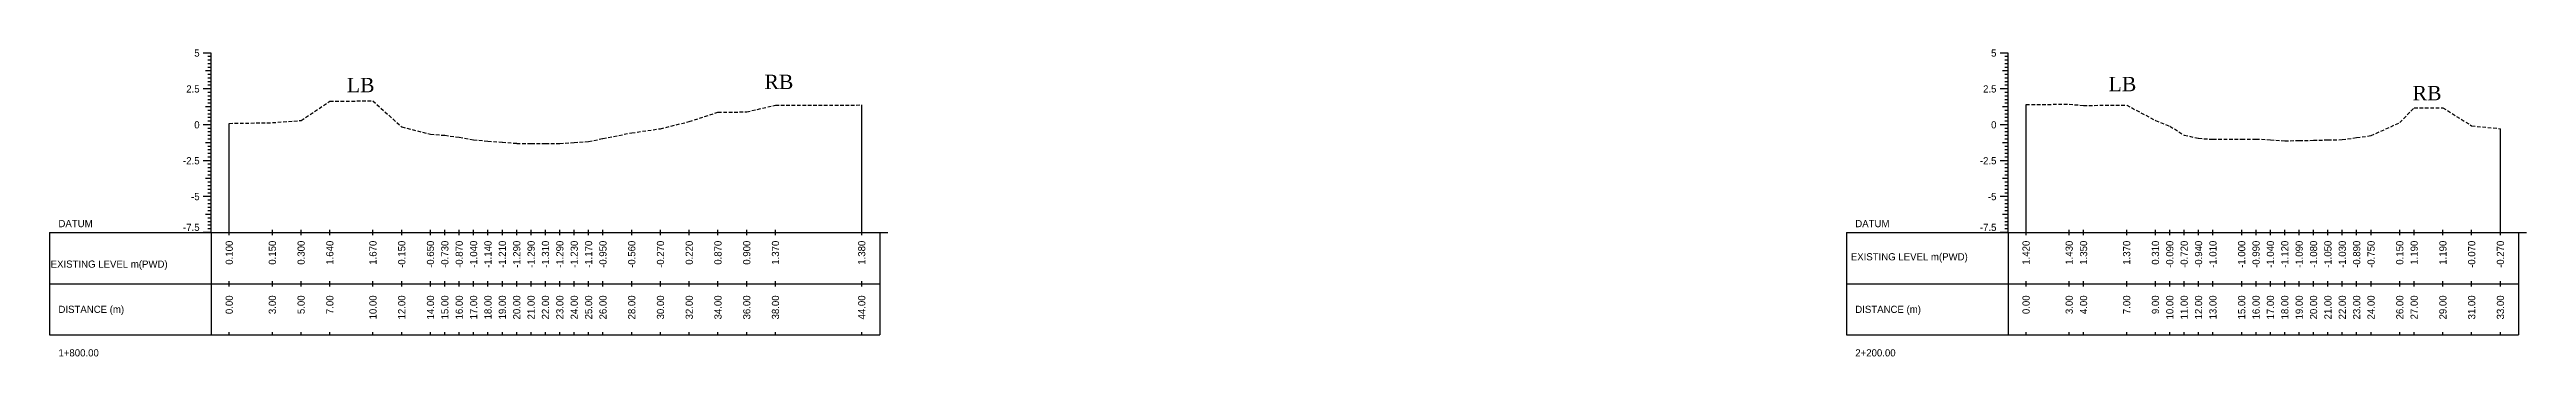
# Model space of a CAD drawing. Header units: inches. Extents: x 6579 to 9220, y -2276 to -1013.
# Drawn here: x 7655.2 to 7827.5, y -1369.5 to -1348.1 of the extents above; entities that cross this region are included whole.
import ezdxf
from ezdxf.enums import TextEntityAlignment as Align

# ---------------------------------------------------------------- set-up
doc = ezdxf.new("R2010")
doc.units = ezdxf.units.IN
doc.header["$MEASUREMENT"] = 0
doc.linetypes.add('HIDDEN', pattern=[0.375, 0.25, -0.125])
doc.layers.add('CS_Drawing', color=7, linetype='Continuous')
doc.layers.add('GL', color=3, linetype='HIDDEN')
doc.styles.add('romans', font='romans.shx')

msp = doc.modelspace()

# ---------------------------------------------------------------- texts
at = {"char_height": 1, "width": 263.4059, "attachment_point": 1, "style": 'romans'}
for s, insert in [('{\\fTimes New Roman|b0|i0|c0|p18;LB}', (7675.88, -1350.12)), ('{\\fTimes New Roman|b0|i0|c0|p18;RB}', (7704.93, -1349.9)), ('{\\fTimes New Roman|b0|i0|c0|p18;LB}', (7798.44, -1350.05)), ('{\\fTimes New Roman|b0|i0|c0|p18;RB}', (7819.59, -1350.68))]:
    msp.add_mtext(s, dxfattribs=dict(at, insert=insert))
at = {"layer": 'CS_Drawing'}
for s, p in [('5', (7665.64, -1348.39)), ('5', (7790.64, -1348.39)), ('2.5', (7665.64, -1350.89)), ('2.5', (7790.64, -1350.89)), ('0', (7665.64, -1353.39)), ('0', (7790.64, -1353.39)), ('-2.5', (7665.64, -1355.89)), ('-2.5', (7790.64, -1355.89)), ('-5', (7665.64, -1358.39)), ('-5', (7790.64, -1358.39))]:
    msp.add_text(s, height=0.5, dxfattribs=at).set_placement(p, align=Align.MIDDLE_RIGHT)
for s, p in [('DATUM', (7655.82, -1360.27)), ('DATUM', (7780.82, -1360.27)), ('EXISTING LEVEL m(PWD)', (7655.28, -1363.09)), ('EXISTING LEVEL m(PWD)', (7780.51, -1362.58)), ('DISTANCE (m)', (7655.82, -1366.24)), ('DISTANCE (m)', (7780.82, -1366.24)), ('1+800.00', (7655.82, -1369.27)), ('2+200.00', (7780.82, -1369.27))]:
    msp.add_text(s, height=0.5, dxfattribs=at).set_placement(p, align=Align.MIDDLE_LEFT)
for p in [(7665.64, -1360.78), (7790.64, -1360.78)]:
    msp.add_text('-7.5', height=0.5, dxfattribs=at).set_placement(p, align=Align.RIGHT)
for s, p in [('0.100', (7667.7, -1361.46)), ('0.150', (7670.7, -1361.46)), ('0.300', (7672.7, -1361.46)), ('1.640', (7674.7, -1361.46)), ('1.670', (7677.7, -1361.46)), ('-0.150', (7679.7, -1361.46)), ('-0.650', (7681.7, -1361.46)), ('-0.730', (7682.7, -1361.46)), ('-0.870', (7683.7, -1361.46)), ('-1.040', (7684.7, -1361.46)), ('-1.140', (7685.7, -1361.46)), ('-1.210', (7686.7, -1361.46)), ('-1.290', (7687.7, -1361.46)), ('-1.290', (7688.7, -1361.46)), ('-1.310', (7689.7, -1361.46)), ('-1.290', (7690.7, -1361.46)), ('-1.230', (7691.7, -1361.46)), ('-1.170', (7692.7, -1361.46)), ('-0.950', (7693.7, -1361.46)), ('-0.560', (7695.7, -1361.46)), ('-0.270', (7697.7, -1361.46)), ('0.220', (7699.7, -1361.46)), ('0.870', (7701.7, -1361.46)), ('0.900', (7703.7, -1361.46)), ('1.370', (7705.7, -1361.46)), ('1.380', (7711.7, -1361.46)), ('1.420', (7792.7, -1361.46)), ('1.430', (7795.7, -1361.46)), ('1.350', (7796.7, -1361.46)), ('1.370', (7799.7, -1361.46)), ('0.310', (7801.7, -1361.46)), ('-0.090', (7802.7, -1361.46)), ('-0.720', (7803.7, -1361.46)), ('-0.940', (7804.7, -1361.46)), ('-1.010', (7805.7, -1361.46)), ('-1.000', (7807.7, -1361.46)), ('-0.990', (7808.7, -1361.46)), ('-1.040', (7809.7, -1361.46)), ('-1.120', (7810.7, -1361.46)), ('-1.090', (7811.7, -1361.46)), ('-1.080', (7812.7, -1361.46)), ('-1.050', (7813.7, -1361.46)), ('-1.030', (7814.7, -1361.46)), ('-0.890', (7815.7, -1361.46)), ('-0.750', (7816.7, -1361.46)), ('0.150', (7818.7, -1361.46)), ('1.190', (7819.7, -1361.46)), ('1.190', (7821.7, -1361.46)), ('-0.070', (7823.7, -1361.46)), ('-0.270', (7825.7, -1361.46)), ('0.00', (7667.7, -1365.27)), ('3.00', (7670.7, -1365.27)), ('5.00', (7672.7, -1365.27)), ('7.00', (7674.7, -1365.27)), ('10.00', (7677.7, -1365.27)), ('12.00', (7679.7, -1365.27)), ('14.00', (7681.7, -1365.27)), ('15.00', (7682.7, -1365.27)), ('16.00', (7683.7, -1365.27)), ('17.00', (7684.7, -1365.27)), ('18.00', (7685.7, -1365.27)), ('19.00', (7686.7, -1365.27)), ('20.00', (7687.7, -1365.27)), ('21.00', (7688.7, -1365.27)), ('22.00', (7689.7, -1365.27)), ('23.00', (7690.7, -1365.27)), ('24.00', (7691.7, -1365.27)), ('25.00', (7692.7, -1365.27)), ('26.00', (7693.7, -1365.27)), ('28.00', (7695.7, -1365.27)), ('30.00', (7697.7, -1365.27)), ('32.00', (7699.7, -1365.27)), ('34.00', (7701.7, -1365.27)), ('36.00', (7703.7, -1365.27)), ('38.00', (7705.7, -1365.27)), ('44.00', (7711.7, -1365.27)), ('0.00', (7792.7, -1365.27)), ('3.00', (7795.7, -1365.27)), ('4.00', (7796.7, -1365.27)), ('7.00', (7799.7, -1365.27)), ('9.00', (7801.7, -1365.27)), ('10.00', (7802.7, -1365.27)), ('11.00', (7803.7, -1365.27)), ('12.00', (7804.7, -1365.27)), ('13.00', (7805.7, -1365.27)), ('15.00', (7807.7, -1365.27)), ('16.00', (7808.7, -1365.27)), ('17.00', (7809.7, -1365.27)), ('18.00', (7810.7, -1365.27)), ('19.00', (7811.7, -1365.27)), ('20.00', (7812.7, -1365.27)), ('21.00', (7813.7, -1365.27)), ('22.00', (7814.7, -1365.27)), ('23.00', (7815.7, -1365.27)), ('24.00', (7816.7, -1365.27)), ('26.00', (7818.7, -1365.27)), ('27.00', (7819.7, -1365.27)), ('29.00', (7821.7, -1365.27)), ('31.00', (7823.7, -1365.27)), ('33.00', (7825.7, -1365.27))]:
    msp.add_text(s, height=0.5, rotation=90, dxfattribs=at).set_placement(p, align=Align.MIDDLE_RIGHT)

# ---------------------------------------------------------------- linework, layer by layer
at = {"layer": 'CS_Drawing'}
for p, q in [((7666.45, -1348.39), (7665.89, -1348.39)), ((7666.45, -1348.39), (7666.06, -1348.39)), ((7666.45, -1348.39), (7666.22, -1348.39)), ((7666.45, -1348.64), (7666.22, -1348.64)), ((7666.45, -1348.89), (7666.22, -1348.89)), ((7666.45, -1349.14), (7666.22, -1349.14)), ((7666.45, -1360.89), (7666.45, -1348.39)), ((7791.45, -1348.39), (7790.89, -1348.39)), ((7791.45, -1348.39), (7791.06, -1348.39)), ((7791.45, -1348.39), (7791.22, -1348.39)), ((7791.45, -1348.64), (7791.22, -1348.64)), ((7791.45, -1348.89), (7791.22, -1348.89)), ((7791.45, -1349.14), (7791.22, -1349.14)), ((7791.45, -1360.89), (7791.45, -1348.39)), ((7666.45, -1350.89), (7665.89, -1350.89)), ((7666.45, -1349.64), (7666.06, -1349.64)), ((7666.45, -1350.89), (7666.06, -1350.89)), ((7666.45, -1349.39), (7666.22, -1349.39)), ((7666.45, -1349.64), (7666.22, -1349.64)), ((7666.45, -1349.89), (7666.22, -1349.89)), ((7666.45, -1350.14), (7666.22, -1350.14)), ((7666.45, -1350.39), (7666.22, -1350.39)), ((7666.45, -1350.64), (7666.22, -1350.64)), ((7666.45, -1350.89), (7666.22, -1350.89)), ((7791.45, -1350.89), (7790.89, -1350.89)), ((7791.45, -1349.64), (7791.06, -1349.64)), ((7791.45, -1350.89), (7791.06, -1350.89)), ((7791.45, -1349.39), (7791.22, -1349.39)), ((7791.45, -1349.64), (7791.22, -1349.64)), ((7791.45, -1349.89), (7791.22, -1349.89)), ((7791.45, -1350.14), (7791.22, -1350.14)), ((7791.45, -1350.39), (7791.22, -1350.39)), ((7791.45, -1350.64), (7791.22, -1350.64)), ((7791.45, -1350.89), (7791.22, -1350.89)), ((7666.45, -1352.14), (7666.06, -1352.14)), ((7666.45, -1351.14), (7666.22, -1351.14)), ((7666.45, -1351.39), (7666.22, -1351.39)), ((7666.45, -1351.64), (7666.22, -1351.64)), ((7666.45, -1351.89), (7666.22, -1351.89)), ((7666.45, -1352.14), (7666.22, -1352.14)), ((7666.45, -1352.39), (7666.22, -1352.39)), ((7666.45, -1352.64), (7666.22, -1352.64)), ((7711.7, -1360.89), (7711.7, -1352.01)), ((7791.45, -1352.14), (7791.06, -1352.14)), ((7791.45, -1351.14), (7791.22, -1351.14)), ((7791.45, -1351.39), (7791.22, -1351.39)), ((7791.45, -1351.64), (7791.22, -1351.64)), ((7791.45, -1351.89), (7791.22, -1351.89)), ((7791.45, -1352.14), (7791.22, -1352.14)), ((7791.45, -1352.39), (7791.22, -1352.39)), ((7791.45, -1352.64), (7791.22, -1352.64)), ((7792.7, -1360.89), (7792.7, -1351.97)), ((7666.45, -1353.39), (7665.89, -1353.39)), ((7666.45, -1353.39), (7666.06, -1353.39)), ((7666.45, -1352.89), (7666.22, -1352.89)), ((7666.45, -1353.14), (7666.22, -1353.14)), ((7666.45, -1353.39), (7666.22, -1353.39)), ((7666.45, -1353.64), (7666.22, -1353.64)), ((7666.45, -1353.89), (7666.22, -1353.89)), ((7666.45, -1354.14), (7666.22, -1354.14)), ((7667.7, -1360.89), (7667.7, -1353.29)), ((7791.45, -1353.39), (7790.89, -1353.39)), ((7791.45, -1353.39), (7791.06, -1353.39)), ((7791.45, -1352.89), (7791.22, -1352.89)), ((7791.45, -1353.14), (7791.22, -1353.14)), ((7791.45, -1353.39), (7791.22, -1353.39)), ((7791.45, -1353.64), (7791.22, -1353.64)), ((7791.45, -1353.89), (7791.22, -1353.89)), ((7791.45, -1354.14), (7791.22, -1354.14)), ((7825.7, -1360.89), (7825.7, -1353.66)), ((7666.45, -1355.89), (7665.89, -1355.89)), ((7666.45, -1354.64), (7666.06, -1354.64)), ((7666.45, -1355.89), (7666.06, -1355.89)), ((7666.45, -1354.39), (7666.22, -1354.39)), ((7666.45, -1354.64), (7666.22, -1354.64)), ((7666.45, -1354.89), (7666.22, -1354.89)), ((7666.45, -1355.14), (7666.22, -1355.14)), ((7666.45, -1355.39), (7666.22, -1355.39)), ((7666.45, -1355.64), (7666.22, -1355.64)), ((7666.45, -1355.89), (7666.22, -1355.89)), ((7791.45, -1355.89), (7790.89, -1355.89)), ((7791.45, -1354.64), (7791.06, -1354.64)), ((7791.45, -1355.89), (7791.06, -1355.89)), ((7791.45, -1354.39), (7791.22, -1354.39)), ((7791.45, -1354.64), (7791.22, -1354.64)), ((7791.45, -1354.89), (7791.22, -1354.89)), ((7791.45, -1355.14), (7791.22, -1355.14)), ((7791.45, -1355.39), (7791.22, -1355.39)), ((7791.45, -1355.64), (7791.22, -1355.64)), ((7791.45, -1355.89), (7791.22, -1355.89)), ((7666.45, -1357.14), (7666.06, -1357.14)), ((7666.45, -1356.14), (7666.22, -1356.14)), ((7666.45, -1356.39), (7666.22, -1356.39)), ((7666.45, -1356.64), (7666.22, -1356.64)), ((7666.45, -1356.89), (7666.22, -1356.89)), ((7666.45, -1357.14), (7666.22, -1357.14)), ((7666.45, -1357.39), (7666.22, -1357.39)), ((7666.45, -1357.64), (7666.22, -1357.64)), ((7791.45, -1357.14), (7791.06, -1357.14)), ((7791.45, -1356.14), (7791.22, -1356.14)), ((7791.45, -1356.39), (7791.22, -1356.39)), ((7791.45, -1356.64), (7791.22, -1356.64)), ((7791.45, -1356.89), (7791.22, -1356.89)), ((7791.45, -1357.14), (7791.22, -1357.14)), ((7791.45, -1357.39), (7791.22, -1357.39)), ((7791.45, -1357.64), (7791.22, -1357.64)), ((7666.45, -1358.39), (7665.89, -1358.39)), ((7666.45, -1358.39), (7666.06, -1358.39)), ((7666.45, -1357.89), (7666.22, -1357.89)), ((7666.45, -1358.14), (7666.22, -1358.14)), ((7666.45, -1358.39), (7666.22, -1358.39)), ((7666.45, -1358.64), (7666.22, -1358.64)), ((7666.45, -1358.89), (7666.22, -1358.89)), ((7666.45, -1359.14), (7666.22, -1359.14)), ((7666.45, -1359.39), (7666.22, -1359.39)), ((7791.45, -1358.39), (7790.89, -1358.39)), ((7791.45, -1358.39), (7791.06, -1358.39)), ((7791.45, -1357.89), (7791.22, -1357.89)), ((7791.45, -1358.14), (7791.22, -1358.14)), ((7791.45, -1358.39), (7791.22, -1358.39)), ((7791.45, -1358.64), (7791.22, -1358.64)), ((7791.45, -1358.89), (7791.22, -1358.89)), ((7791.45, -1359.14), (7791.22, -1359.14)), ((7791.45, -1359.39), (7791.22, -1359.39)), ((7655.2, -1360.89), (7666.45, -1360.89)), ((7655.2, -1360.89), (7655.2, -1368.02)), ((7666.45, -1360.89), (7665.89, -1360.89)), ((7666.45, -1359.64), (7666.06, -1359.64)), ((7666.45, -1360.89), (7666.06, -1360.89)), ((7666.45, -1359.64), (7666.22, -1359.64)), ((7666.45, -1359.89), (7666.22, -1359.89)), ((7666.45, -1360.14), (7666.22, -1360.14)), ((7666.45, -1360.39), (7666.22, -1360.39)), ((7666.45, -1360.64), (7666.22, -1360.64)), ((7666.45, -1360.89), (7666.22, -1360.89)), ((7666.45, -1360.89), (7712.95, -1360.89)), ((7666.45, -1360.89), (7666.45, -1368.02)), ((7667.7, -1361.08), (7667.7, -1360.71)), ((7670.7, -1361.08), (7670.7, -1360.71)), ((7672.7, -1361.08), (7672.7, -1360.71)), ((7674.7, -1361.08), (7674.7, -1360.71)), ((7677.7, -1361.08), (7677.7, -1360.71)), ((7679.7, -1361.08), (7679.7, -1360.71)), ((7681.7, -1361.08), (7681.7, -1360.71)), ((7682.7, -1361.08), (7682.7, -1360.71)), ((7683.7, -1361.08), (7683.7, -1360.71)), ((7684.7, -1361.08), (7684.7, -1360.71)), ((7685.7, -1361.08), (7685.7, -1360.71)), ((7686.7, -1361.08), (7686.7, -1360.71)), ((7687.7, -1361.08), (7687.7, -1360.71)), ((7688.7, -1361.08), (7688.7, -1360.71)), ((7689.7, -1361.08), (7689.7, -1360.71)), ((7690.7, -1361.08), (7690.7, -1360.71)), ((7691.7, -1361.08), (7691.7, -1360.71)), ((7692.7, -1361.08), (7692.7, -1360.71)), ((7693.7, -1361.08), (7693.7, -1360.71)), ((7695.7, -1361.08), (7695.7, -1360.71)), ((7697.7, -1361.08), (7697.7, -1360.71)), ((7699.7, -1361.08), (7699.7, -1360.71)), ((7701.7, -1361.08), (7701.7, -1360.71)), ((7703.7, -1361.08), (7703.7, -1360.71)), ((7705.7, -1361.08), (7705.7, -1360.71)), ((7711.7, -1361.08), (7711.7, -1360.71)), ((7712.95, -1360.89), (7713.51, -1360.89)), ((7712.95, -1360.89), (7713.34, -1360.89)), ((7712.95, -1360.89), (7713.17, -1360.89)), ((7712.95, -1360.89), (7712.95, -1368.02)), ((7780.2, -1360.89), (7791.45, -1360.89)), ((7780.2, -1360.89), (7780.2, -1368.02)), ((7791.45, -1360.89), (7790.89, -1360.89)), ((7791.45, -1359.64), (7791.06, -1359.64)), ((7791.45, -1360.89), (7791.06, -1360.89)), ((7791.45, -1359.64), (7791.22, -1359.64)), ((7791.45, -1359.89), (7791.22, -1359.89)), ((7791.45, -1360.14), (7791.22, -1360.14)), ((7791.45, -1360.39), (7791.22, -1360.39)), ((7791.45, -1360.64), (7791.22, -1360.64)), ((7791.45, -1360.89), (7791.22, -1360.89)), ((7791.45, -1360.89), (7826.95, -1360.89)), ((7791.45, -1360.89), (7791.45, -1368.02)), ((7792.7, -1361.08), (7792.7, -1360.71)), ((7795.7, -1361.08), (7795.7, -1360.71)), ((7796.7, -1361.08), (7796.7, -1360.71)), ((7799.7, -1361.08), (7799.7, -1360.71)), ((7801.7, -1361.08), (7801.7, -1360.71)), ((7802.7, -1361.08), (7802.7, -1360.71)), ((7803.7, -1361.08), (7803.7, -1360.71)), ((7804.7, -1361.08), (7804.7, -1360.71)), ((7805.7, -1361.08), (7805.7, -1360.71)), ((7807.7, -1361.08), (7807.7, -1360.71)), ((7808.7, -1361.08), (7808.7, -1360.71)), ((7809.7, -1361.08), (7809.7, -1360.71)), ((7810.7, -1361.08), (7810.7, -1360.71)), ((7811.7, -1361.08), (7811.7, -1360.71)), ((7812.7, -1361.08), (7812.7, -1360.71)), ((7813.7, -1361.08), (7813.7, -1360.71)), ((7814.7, -1361.08), (7814.7, -1360.71)), ((7815.7, -1361.08), (7815.7, -1360.71)), ((7816.7, -1361.08), (7816.7, -1360.71)), ((7818.7, -1361.08), (7818.7, -1360.71)), ((7819.7, -1361.08), (7819.7, -1360.71)), ((7821.7, -1361.08), (7821.7, -1360.71)), ((7823.7, -1361.08), (7823.7, -1360.71)), ((7825.7, -1361.08), (7825.7, -1360.71)), ((7826.95, -1360.89), (7827.51, -1360.89)), ((7826.95, -1360.89), (7827.34, -1360.89)), ((7826.95, -1360.89), (7827.17, -1360.89)), ((7826.95, -1360.89), (7826.95, -1368.02)), ((7655.2, -1364.46), (7666.45, -1364.46)), ((7666.45, -1364.46), (7712.95, -1364.46)), ((7666.45, -1364.46), (7712.95, -1364.46)), ((7667.7, -1364.64), (7667.7, -1364.27)), ((7670.7, -1364.64), (7670.7, -1364.27)), ((7672.7, -1364.64), (7672.7, -1364.27)), ((7674.7, -1364.64), (7674.7, -1364.27)), ((7677.7, -1364.64), (7677.7, -1364.27)), ((7679.7, -1364.64), (7679.7, -1364.27)), ((7681.7, -1364.64), (7681.7, -1364.27)), ((7682.7, -1364.64), (7682.7, -1364.27)), ((7683.7, -1364.64), (7683.7, -1364.27)), ((7684.7, -1364.64), (7684.7, -1364.27)), ((7685.7, -1364.64), (7685.7, -1364.27)), ((7686.7, -1364.64), (7686.7, -1364.27)), ((7687.7, -1364.64), (7687.7, -1364.27)), ((7688.7, -1364.64), (7688.7, -1364.27)), ((7689.7, -1364.64), (7689.7, -1364.27)), ((7690.7, -1364.64), (7690.7, -1364.27)), ((7691.7, -1364.64), (7691.7, -1364.27)), ((7692.7, -1364.64), (7692.7, -1364.27)), ((7693.7, -1364.64), (7693.7, -1364.27)), ((7695.7, -1364.64), (7695.7, -1364.27)), ((7697.7, -1364.64), (7697.7, -1364.27)), ((7699.7, -1364.64), (7699.7, -1364.27)), ((7701.7, -1364.64), (7701.7, -1364.27)), ((7703.7, -1364.64), (7703.7, -1364.27)), ((7705.7, -1364.64), (7705.7, -1364.27)), ((7711.7, -1364.64), (7711.7, -1364.27)), ((7780.2, -1364.46), (7791.45, -1364.46)), ((7791.45, -1364.46), (7826.95, -1364.46)), ((7791.45, -1364.46), (7826.95, -1364.46)), ((7792.7, -1364.64), (7792.7, -1364.27)), ((7795.7, -1364.64), (7795.7, -1364.27)), ((7796.7, -1364.64), (7796.7, -1364.27)), ((7799.7, -1364.64), (7799.7, -1364.27)), ((7801.7, -1364.64), (7801.7, -1364.27)), ((7802.7, -1364.64), (7802.7, -1364.27)), ((7803.7, -1364.64), (7803.7, -1364.27)), ((7804.7, -1364.64), (7804.7, -1364.27)), ((7805.7, -1364.64), (7805.7, -1364.27)), ((7807.7, -1364.64), (7807.7, -1364.27)), ((7808.7, -1364.64), (7808.7, -1364.27)), ((7809.7, -1364.64), (7809.7, -1364.27)), ((7810.7, -1364.64), (7810.7, -1364.27)), ((7811.7, -1364.64), (7811.7, -1364.27)), ((7812.7, -1364.64), (7812.7, -1364.27)), ((7813.7, -1364.64), (7813.7, -1364.27)), ((7814.7, -1364.64), (7814.7, -1364.27)), ((7815.7, -1364.64), (7815.7, -1364.27)), ((7816.7, -1364.64), (7816.7, -1364.27)), ((7818.7, -1364.64), (7818.7, -1364.27)), ((7819.7, -1364.64), (7819.7, -1364.27)), ((7821.7, -1364.64), (7821.7, -1364.27)), ((7823.7, -1364.64), (7823.7, -1364.27)), ((7825.7, -1364.64), (7825.7, -1364.27)), ((7655.2, -1368.02), (7666.45, -1368.02)), ((7666.45, -1368.02), (7712.95, -1368.02)), ((7667.7, -1368.02), (7667.7, -1367.83)), ((7670.7, -1368.02), (7670.7, -1367.83)), ((7672.7, -1368.02), (7672.7, -1367.83)), ((7674.7, -1368.02), (7674.7, -1367.83)), ((7677.7, -1368.02), (7677.7, -1367.83)), ((7679.7, -1368.02), (7679.7, -1367.83)), ((7681.7, -1368.02), (7681.7, -1367.83)), ((7682.7, -1368.02), (7682.7, -1367.83)), ((7683.7, -1368.02), (7683.7, -1367.83)), ((7684.7, -1368.02), (7684.7, -1367.83)), ((7685.7, -1368.02), (7685.7, -1367.83)), ((7686.7, -1368.02), (7686.7, -1367.83)), ((7687.7, -1368.02), (7687.7, -1367.83)), ((7688.7, -1368.02), (7688.7, -1367.83)), ((7689.7, -1368.02), (7689.7, -1367.83)), ((7690.7, -1368.02), (7690.7, -1367.83)), ((7691.7, -1368.02), (7691.7, -1367.83)), ((7692.7, -1368.02), (7692.7, -1367.83)), ((7693.7, -1368.02), (7693.7, -1367.83)), ((7695.7, -1368.02), (7695.7, -1367.83)), ((7697.7, -1368.02), (7697.7, -1367.83)), ((7699.7, -1368.02), (7699.7, -1367.83)), ((7701.7, -1368.02), (7701.7, -1367.83)), ((7703.7, -1368.02), (7703.7, -1367.83)), ((7705.7, -1368.02), (7705.7, -1367.83)), ((7711.7, -1368.02), (7711.7, -1367.83)), ((7780.2, -1368.02), (7791.45, -1368.02)), ((7791.45, -1368.02), (7826.95, -1368.02)), ((7792.7, -1368.02), (7792.7, -1367.83)), ((7795.7, -1368.02), (7795.7, -1367.83)), ((7796.7, -1368.02), (7796.7, -1367.83)), ((7799.7, -1368.02), (7799.7, -1367.83)), ((7801.7, -1368.02), (7801.7, -1367.83)), ((7802.7, -1368.02), (7802.7, -1367.83)), ((7803.7, -1368.02), (7803.7, -1367.83)), ((7804.7, -1368.02), (7804.7, -1367.83)), ((7805.7, -1368.02), (7805.7, -1367.83)), ((7807.7, -1368.02), (7807.7, -1367.83)), ((7808.7, -1368.02), (7808.7, -1367.83)), ((7809.7, -1368.02), (7809.7, -1367.83)), ((7810.7, -1368.02), (7810.7, -1367.83)), ((7811.7, -1368.02), (7811.7, -1367.83)), ((7812.7, -1368.02), (7812.7, -1367.83)), ((7813.7, -1368.02), (7813.7, -1367.83)), ((7814.7, -1368.02), (7814.7, -1367.83)), ((7815.7, -1368.02), (7815.7, -1367.83)), ((7816.7, -1368.02), (7816.7, -1367.83)), ((7818.7, -1368.02), (7818.7, -1367.83)), ((7819.7, -1368.02), (7819.7, -1367.83)), ((7821.7, -1368.02), (7821.7, -1367.83)), ((7823.7, -1368.02), (7823.7, -1367.83)), ((7825.7, -1368.02), (7825.7, -1367.83))]:
    msp.add_line(p, q, dxfattribs=at)
at = {"layer": 'GL'}
for points in [[(7667.7, -1353.29), (7670.7, -1353.24), (7672.7, -1353.09), (7674.7, -1351.75), (7677.7, -1351.72), (7679.7, -1353.54), (7681.7, -1354.04), (7682.7, -1354.12), (7683.7, -1354.26), (7684.7, -1354.43), (7685.7, -1354.53), (7686.7, -1354.6), (7687.7, -1354.68), (7688.7, -1354.68), (7689.7, -1354.7), (7690.7, -1354.68), (7691.7, -1354.62), (7692.7, -1354.56), (7693.7, -1354.34), (7695.7, -1353.95), (7697.7, -1353.66), (7699.7, -1353.17), (7701.7, -1352.52), (7703.7, -1352.49), (7705.7, -1352.02), (7711.7, -1352.01)], [(7792.7, -1351.97), (7795.7, -1351.96), (7796.7, -1352.04), (7799.7, -1352.02), (7801.7, -1353.08), (7802.7, -1353.48), (7803.7, -1354.11), (7804.7, -1354.33), (7805.7, -1354.4), (7807.7, -1354.39), (7808.7, -1354.38), (7809.7, -1354.43), (7810.7, -1354.51), (7811.7, -1354.48), (7812.7, -1354.47), (7813.7, -1354.44), (7814.7, -1354.42), (7815.7, -1354.28), (7816.7, -1354.14), (7818.7, -1353.24), (7819.7, -1352.2), (7821.7, -1352.2), (7823.7, -1353.46), (7825.7, -1353.66)]]:
    msp.add_lwpolyline(points, dxfattribs=at)

msp.set_redraw_order([(e.dxf.handle, doc.entitydb.next_handle()) for e in msp.query("TEXT MTEXT ATTDEF DIMENSION ARC_DIMENSION")])  # texts and dimensions are drawn at this point

doc.saveas('drawing.dxf')
